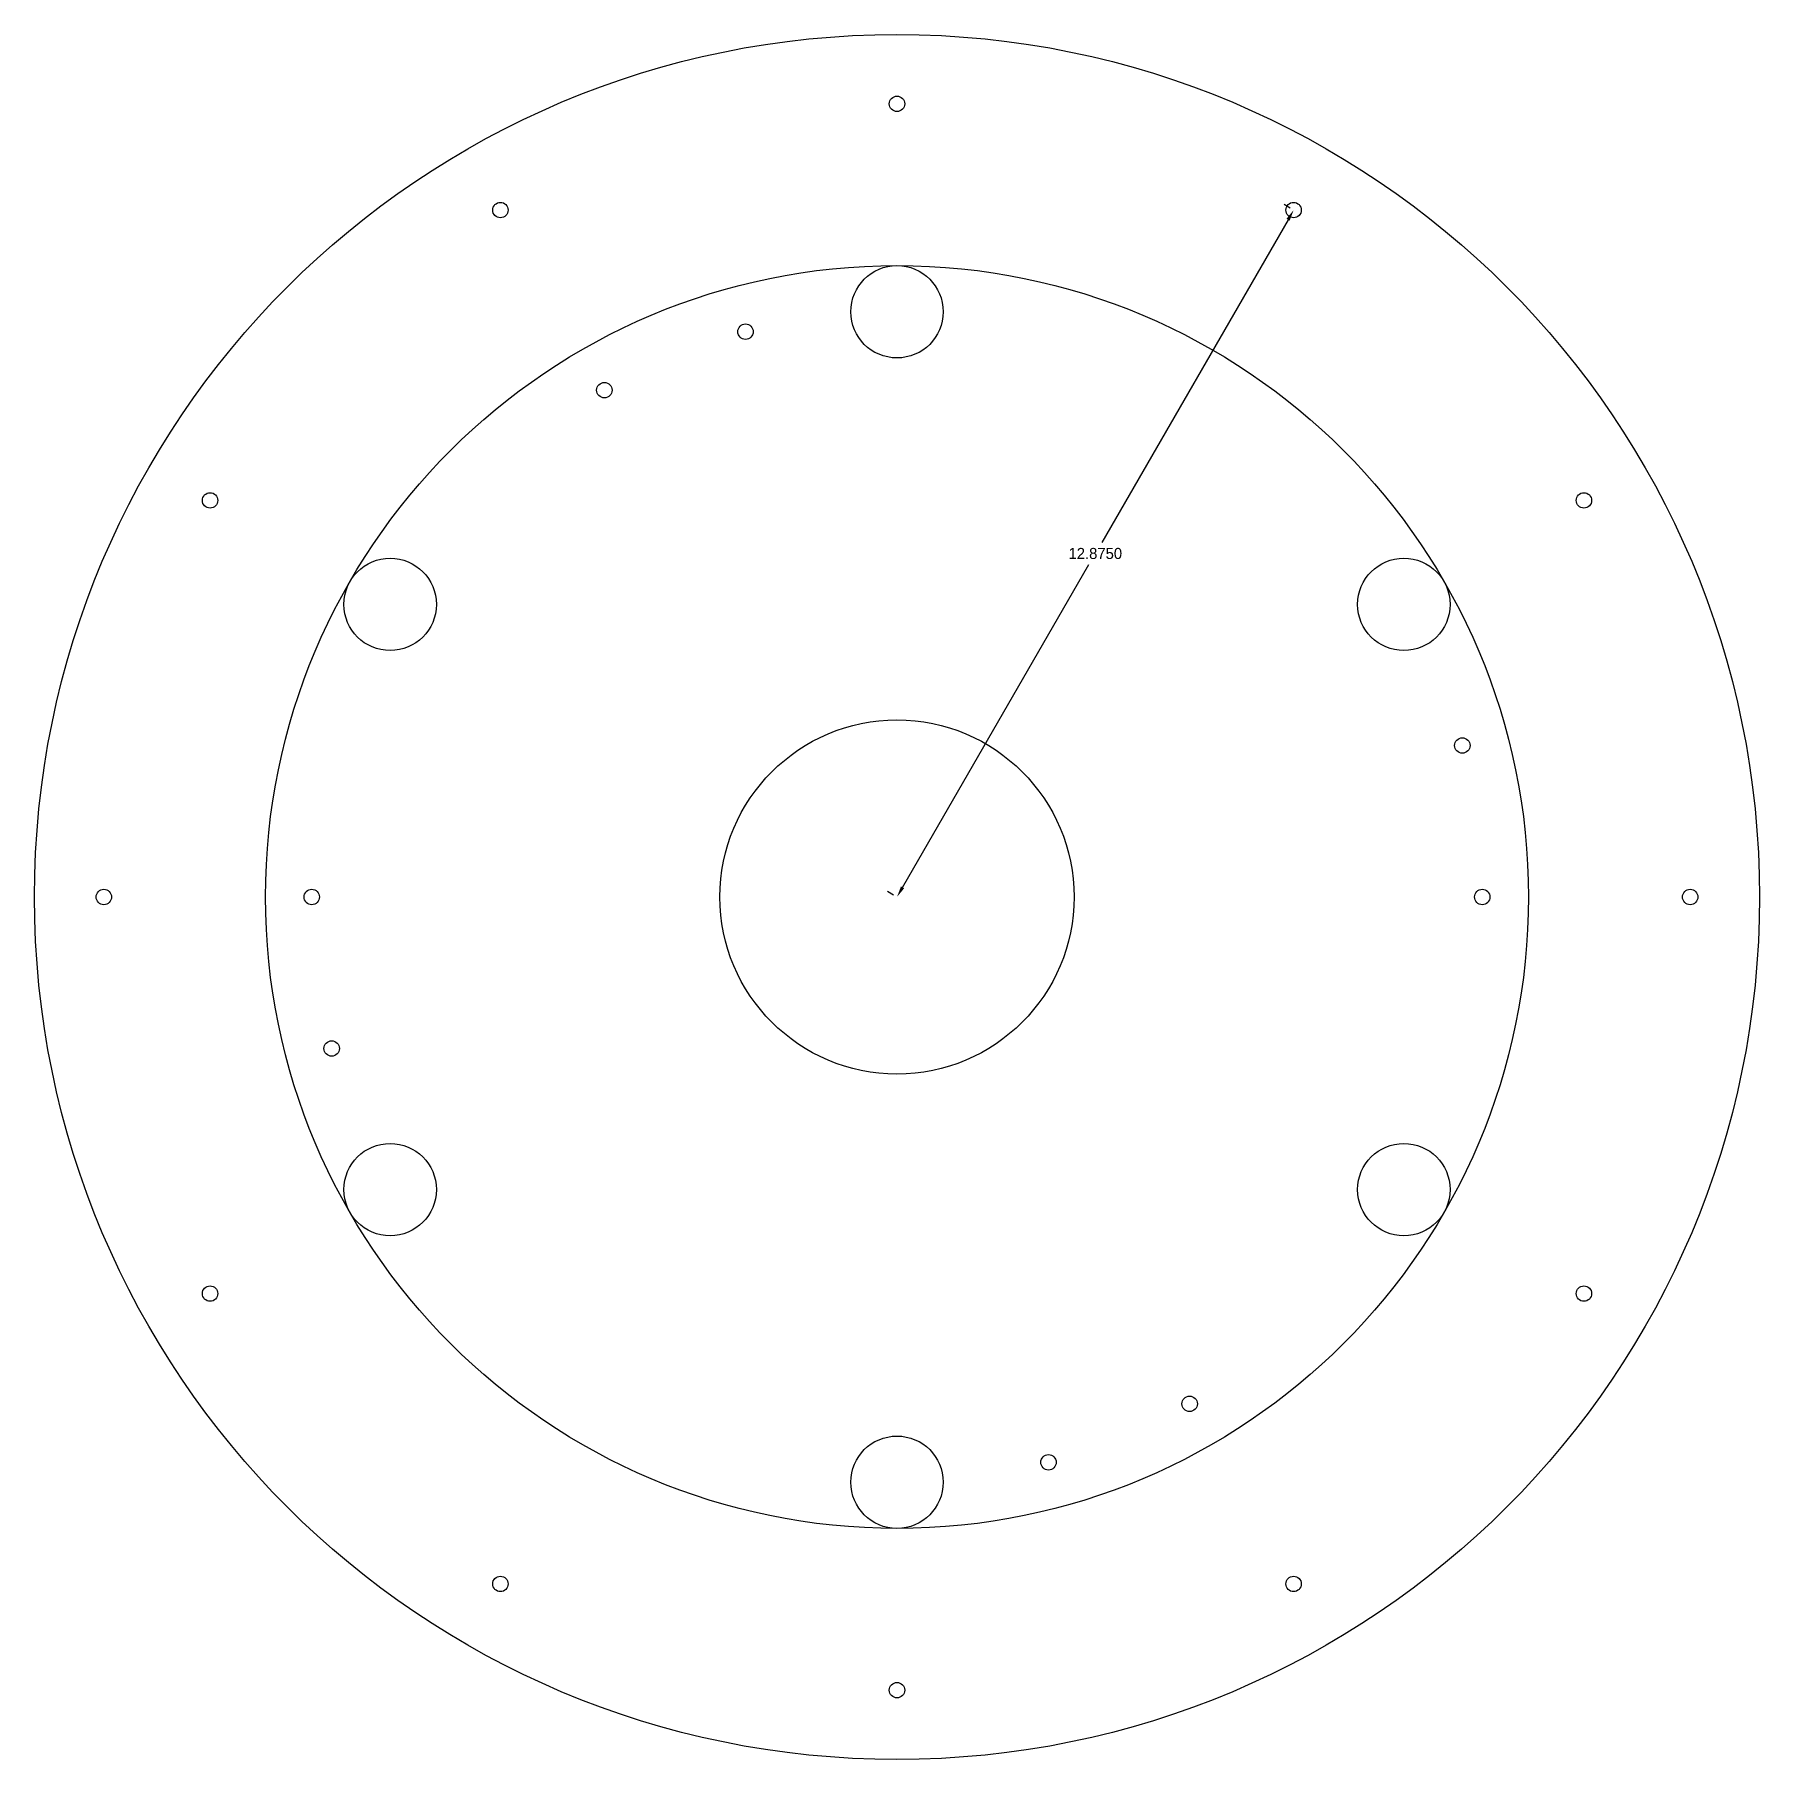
# Model space of a CAD drawing. Header units: inches. Extents: x -116 to 250, y -285 to 80.
# Drawn here: x 157.17 to 185.17, y -25.8 to 2.2 of the extents above; entities that cross this region are included whole.
import ezdxf

# ---------------------------------------------------------------- set-up
doc = ezdxf.new("R2010")
doc.units = ezdxf.units.IN
doc.header["$MEASUREMENT"] = 0
doc.layers.add('trajectories', color=3, linetype='Continuous')
doc.dimstyles.get("Standard").update_dxf_attribs({"dimtxt": 0.18, "dimasz": 0.18, "dimexe": 0.18, "dimexo": 0.0625, "dimgap": 0.09, "dimtad": 0, "dimtih": 1, "dimtoh": 1, "dimdec": 4, "dimzin": 0, "dimdsep": 46, "dimtxsty": 'Standard', "dimcen": 0.09, "dimadec": 0, "dimazin": 0, "dimtfac": 1, "dimtdec": 4, "dimtofl": 0, "dimtmove": 0, "dimatfit": 3, "dimfxl": 1, "dimtolj": 1, "dimtzin": 0, "dimarcsym": 0})

msp = doc.modelspace()

# ---------------------------------------------------------------- blocks, each defined once
blk = doc.blocks.new('*D234')
at = {"layer": 'Defpoints', "color": 0, "transparency": 16777216}
for p in [(177.606, -0.651), (177.606, -0.651), (171.168, -11.801)]:
    blk.add_point(p, dxfattribs=at)
at = {"layer": 'trajectories', "color": 0, "lineweight": -2, "transparency": 16777216}
for p, q in [((177.516, -0.807), (174.491, -6.046)), ((177.552, -0.62), (177.45, -0.561)), ((171.258, -11.645), (174.283, -6.406)), ((171.114, -11.77), (171.012, -11.711))]:
    blk.add_line(p, q, dxfattribs=at)
at = {"layer": 'trajectories', "color": 0, "transparency": 16777216}
for points in [[(177.49, -0.792), (177.542, -0.822), (177.606, -0.651)], [(171.232, -11.63), (171.284, -11.66), (171.168, -11.801)]]:
    blk.add_solid(points, dxfattribs=at)
at = {"layer": 'trajectories', "color": 0, "transparency": 16777216, "insert": (174.387, -6.226), "char_height": 0.18, "attachment_point": 5}
blk.add_mtext('\\A1;12.8750', dxfattribs=at)

# ---------------------------------------------------------------- dimensions: what is measured, and where the dimension line sits
at = {"layer": 'trajectories'}
dim = msp.add_aligned_dim(p1=(171.16816, -11.80103), p2=(177.60566, -0.65096), distance=0, dimstyle='Standard', dxfattribs=at)
dim.commit()
dim.dimension.update_dxf_attribs({"geometry": '*D234', "text_midpoint": (174.38691, -6.226)})

# ---------------------------------------------------------------- linework, layer by layer
at = {"color": 3}
for centre, radius in [((171.16816, -11.80103), 14), ((171.16816, 1.07397), 0.125), ((164.73066, -0.65096), 0.125), ((177.60566, -0.65096), 0.125), ((171.16816, -11.80103), 10.25), ((171.16816, -2.30103), 0.75), ((168.70938, -2.62474), 0.125), ((166.41816, -3.57379), 0.125), ((160.01808, -5.36353), 0.125), ((160.01808, -5.36353), 0.125), ((182.31824, -5.36353), 0.125), ((162.94092, -7.05103), 0.75), ((179.3954, -7.05103), 0.75), ((171.16816, -11.80103), 2.8746), ((180.34446, -9.34225), 0.125), ((158.29316, -11.80103), 0.125), ((161.66816, -11.80103), 0.125), ((180.66816, -11.80103), 0.125), ((184.04316, -11.80103), 0.125), ((161.99187, -14.25982), 0.125), ((162.94092, -16.55103), 0.75), ((179.3954, -16.55103), 0.75), ((160.01808, -18.23853), 0.125), ((182.31824, -18.23853), 0.125), ((175.91816, -20.02828), 0.125), ((171.16816, -21.30103), 0.75), ((173.62694, -20.97733), 0.125), ((164.73066, -22.95111), 0.125), ((177.60566, -22.95111), 0.125), ((171.16816, -24.67603), 0.125)]:
    msp.add_circle(centre, radius, dxfattribs=at)

msp.set_redraw_order([(e.dxf.handle, doc.entitydb.next_handle()) for e in msp.query("TEXT MTEXT ATTDEF DIMENSION ARC_DIMENSION")])  # texts and dimensions are drawn at this point

doc.saveas('drawing.dxf')
